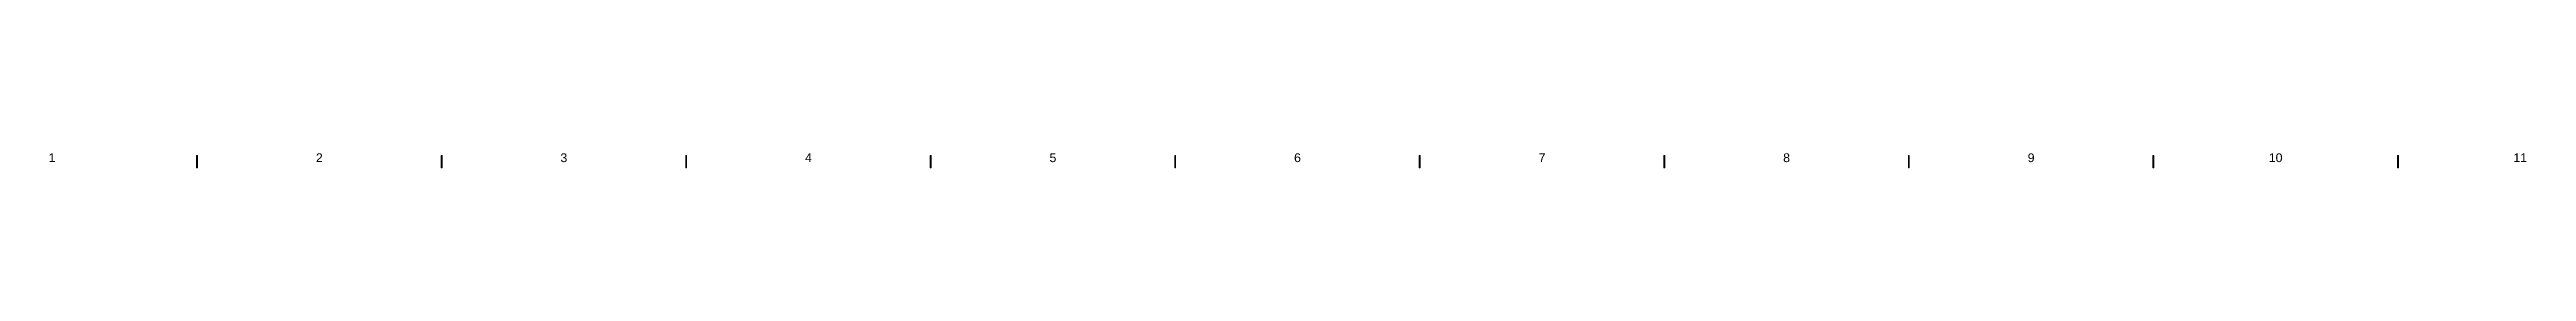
# Model space of a CAD drawing. Header units: centimetres. Extents: x -2268 to 4168, y -1681 to 1458.
# Drawn here: x 1887 to 2391, y 230 to 233 of the extents above; entities that cross this region are included whole.
import ezdxf

# ---------------------------------------------------------------- set-up
doc = ezdxf.new("R2010")
doc.units = ezdxf.units.CM
for name, color, linetype in [('PDF72_Geometry', 7, 'Continuous'), ('PDF72_Solid Fills', 7, 'Continuous'), ('PDF72_Text', 7, 'Continuous')]:
    doc.layers.add(name, color=color, linetype=linetype)
doc.styles.add('PDF Arial', font='Arial.ttf')

msp = doc.modelspace()

# ---------------------------------------------------------------- texts
at = {"layer": 'PDF72_Text', "attachment_point": 7, "style": 'PDF Arial'}
for s, insert, char_height in [('1', (1887.2819, 230.8842), 1.7912), ('2', (1941.6666, 230.8842), 1.7912), ('3', (1991.4171, 230.8524), 1.7912), ('4', (2041.1776, 230.8842), 1.7912), ('5', (2090.928, 230.8537), 1.7912), ('6', (2140.6785, 230.8537), 1.7912), ('7', (2190.439, 230.8842), 1.7912), ('8', (2240.1895, 230.8537), 1.7912), ('9', (2289.945, 230.8537), 1.7912), ('10', (2338.9998, 230.8537), 1.79119), ('11', (2388.7603, 230.8842), 1.79119)]:
    msp.add_mtext(s, dxfattribs=dict(at, insert=insert, char_height=char_height))

# ---------------------------------------------------------------- linework, layer by layer
at = {"layer": 'PDF72_Geometry', "lineweight": 0}
for points in [[(1917.5671, 232.2112), (1917.3881, 232.2112), (1917.5671, 229.7152)], [(1917.3881, 232.2112), (1917.5671, 229.7152), (1917.3881, 229.7152)], [(1967.3285, 232.2112), (1967.1495, 232.2112), (1967.3285, 229.7152)], [(1967.1495, 232.2112), (1967.3285, 229.7152), (1967.1495, 229.7152)], [(2017.0794, 232.2112), (2016.9003, 232.2112), (2017.0794, 229.7152)], [(2016.9003, 232.2112), (2017.0794, 229.7152), (2016.9003, 229.7152)], [(2066.8302, 232.2112), (2066.6512, 232.2112), (2066.8302, 229.7152)], [(2066.6512, 232.2112), (2066.8302, 229.7152), (2066.6512, 229.7152)], [(2116.5916, 232.2112), (2116.4126, 232.2112), (2116.5916, 229.7152)], [(2116.4126, 232.2112), (2116.5916, 229.7152), (2116.4126, 229.7152)], [(2166.3425, 232.2112), (2166.1635, 232.2112), (2166.3425, 229.7152)], [(2166.1635, 232.2112), (2166.3425, 229.7152), (2166.1635, 229.7152)], [(2216.0934, 232.2112), (2215.9143, 232.2112), (2216.0934, 229.7152)], [(2215.9143, 232.2112), (2216.0934, 229.7152), (2215.9143, 229.7152)], [(2265.8547, 232.2112), (2265.6757, 232.2112), (2265.8547, 229.7152)], [(2265.6757, 232.2112), (2265.8547, 229.7152), (2265.6757, 229.7152)], [(2315.6056, 232.2112), (2315.4266, 232.2112), (2315.6056, 229.7152)], [(2315.4266, 232.2112), (2315.6056, 229.7152), (2315.4266, 229.7152)], [(2365.3565, 232.2112), (2365.1774, 232.2112), (2365.3565, 229.7152)], [(2365.1774, 232.2112), (2365.3565, 229.7152), (2365.1774, 229.7152)]]:
    msp.add_lwpolyline(points, close=True, dxfattribs=at)
at = {"layer": 'PDF72_Solid Fills', "transparency": 33554559}
for points in [[(1917.3882, 232.2111), (1917.5669, 229.7152), (1917.5669, 232.2111)], [(1917.3882, 229.7152), (1917.5669, 229.7152), (1917.3882, 232.2111)], [(1967.1496, 232.2111), (1967.3283, 229.7152), (1967.3283, 232.2111)], [(1967.1496, 229.7152), (1967.3283, 229.7152), (1967.1496, 232.2111)], [(2016.9002, 232.2111), (2017.0793, 229.7152), (2017.0793, 232.2111)], [(2016.9002, 229.7152), (2017.0793, 229.7152), (2016.9002, 232.2111)], [(2066.6512, 232.2111), (2066.8302, 229.7152), (2066.8302, 232.2111)], [(2066.6512, 229.7152), (2066.8302, 229.7152), (2066.6512, 232.2111)], [(2116.4126, 232.2111), (2116.5916, 229.7152), (2116.5916, 232.2111)], [(2116.4126, 229.7152), (2116.5916, 229.7152), (2116.4126, 232.2111)], [(2166.1636, 232.2111), (2166.3422, 229.7152), (2166.3422, 232.2111)], [(2166.1636, 229.7152), (2166.3422, 229.7152), (2166.1636, 232.2111)], [(2215.9142, 232.2111), (2216.0932, 229.7152), (2216.0932, 232.2111)], [(2215.9142, 229.7152), (2216.0932, 229.7152), (2215.9142, 232.2111)], [(2265.6756, 232.2111), (2265.8546, 229.7152), (2265.8546, 232.2111)], [(2265.6756, 229.7152), (2265.8546, 229.7152), (2265.6756, 232.2111)], [(2315.4266, 232.2111), (2315.6056, 229.7152), (2315.6056, 232.2111)], [(2315.4266, 229.7152), (2315.6056, 229.7152), (2315.4266, 232.2111)], [(2365.1775, 232.2111), (2365.3562, 229.7152), (2365.3562, 232.2111)], [(2365.1775, 229.7152), (2365.3562, 229.7152), (2365.1775, 232.2111)]]:
    msp.add_solid(points, dxfattribs=at)

msp.set_redraw_order([(e.dxf.handle, doc.entitydb.next_handle()) for e in msp.query("TEXT MTEXT ATTDEF DIMENSION ARC_DIMENSION")])  # texts and dimensions are drawn at this point

doc.saveas('drawing.dxf')
